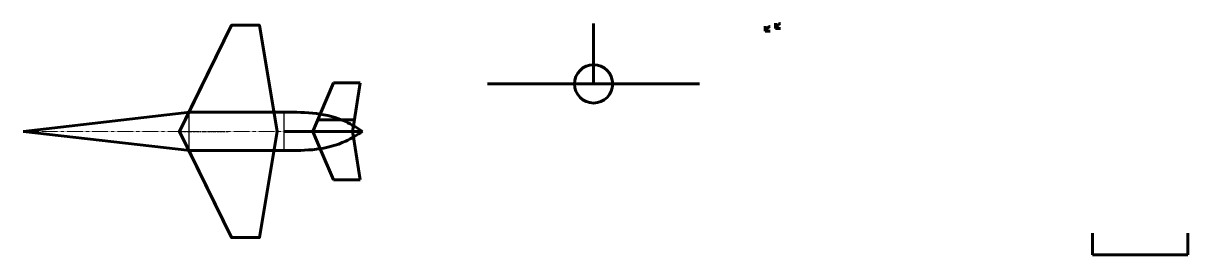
# Model space of a CAD drawing. Header units: millimetres. Extents: x 39448 to 107938, y 20141 to 52370.
# Drawn here: x 45102 to 66154, y 32346 to 36526 of the extents above; entities that cross this region are included whole.
import ezdxf

# ---------------------------------------------------------------- set-up
doc = ezdxf.new("R2010")
doc.units = ezdxf.units.MM
doc.linetypes.add('CENTER', pattern=[2, 1.25, -0.25, 0.25, -0.25])
doc.linetypes.add('PHANTOM2', pattern=[1.25, 0.625, -0.125, 0.125, -0.125, 0.125, -0.125])
for name, color, linetype, lineweight in [('_basic (Основной)', 4, 'Continuous', 60), ('_contour (Тонкий)', 7, 'Continuous', 30), ('_teoretical (Поверхности)', 2, 'PHANTOM2', 30), ('_ОСИ', 6, 'CENTER', 20)]:
    doc.layers.add(name, color=color, linetype=linetype, lineweight=lineweight)

msp = doc.modelspace()

# ---------------------------------------------------------------- linework, layer by layer
at = {"layer": '_basic (Основной)', "transparency": 33554687}
for p, q in [((48867.672, 36491.871), (48135.851, 35003.603)), ((48867.672, 36491.871), (49370.142, 36491.871)), ((49370.142, 36491.871), (49623.266, 34973.979)), ((55411.536, 36520.716), (55411.536, 35431.843)), ((50711.869, 35451.442), (50471.668, 34886.427)), ((50711.869, 35451.442), (51189.588, 35451.442)), ((51189.588, 35451.442), (51070.76, 34675.896)), ((53493.406, 35431.843), (57329.667, 35431.843)), ((48113.177, 34919.577), (45101.636, 34573.741)), ((48113.177, 34919.577), (49832.578, 34919.577)), ((45101.636, 34573.741), (48113.177, 34227.905)), ((51189.588, 33696.039), (51070.76, 34471.586)), ((48113.177, 34227.905), (49832.578, 34227.905)), ((48867.672, 32655.61), (48135.851, 34143.879)), ((49370.142, 32655.61), (49623.266, 34173.503)), ((50711.869, 33696.039), (50471.668, 34261.054)), ((50711.869, 33696.039), (51189.588, 33696.039)), ((48867.672, 32655.61), (49370.142, 32655.61))]:
    msp.add_line(p, q, dxfattribs=at)
at = {"layer": '_basic (Основной)', "color": 2, "transparency": 33554687}
for p, q in [((58515.87, 36473.366), (58515.87, 36381.869)), ((58703.348, 36526.037), (58703.348, 36434.539)), ((58703.348, 36434.539), (58794.296, 36434.539)), ((58515.87, 36381.869), (58606.819, 36381.869)), ((50711.869, 35451.442), (50950.728, 35451.442)), ((50950.728, 35451.442), (50831.299, 35451.442)), ((50426.917, 34781.162), (50756.903, 34781.162)), ((50756.903, 34781.162), (50591.91, 34781.162)), ((49812.819, 34571.472), (51237.168, 34573.741)), ((50338.738, 34573.741), (51055.108, 34573.741)), ((50696.923, 34573.741), (50338.738, 34573.741))]:
    msp.add_line(p, q, dxfattribs=at)
at = {"layer": '_basic (Основной)', "ltscale": 10, "transparency": 33554687}
for p, q in [((48135.851, 35003.603), (47924.476, 34573.741)), ((49623.266, 34973.979), (49690.01, 34573.741)), ((48135.851, 34143.879), (47924.476, 34573.741)), ((49623.266, 34173.503), (49690.01, 34573.741))]:
    msp.add_line(p, q, dxfattribs=at)
at = {"layer": '_basic (Основной)', "color": 1, "transparency": 33554687}
for p, q in [((50471.668, 34886.427), (50338.738, 34573.741)), ((50426.917, 34781.162), (51086.889, 34781.162)), ((50838.338, 34781.162), (51086.889, 34781.162)), ((50338.738, 34573.741), (50471.668, 34261.054)), ((51070.76, 34675.896), (51055.108, 34573.741)), ((51055.108, 34573.741), (51070.76, 34471.586)), ((64434.452, 32541.154), (64434.452, 32736.614)), ((66153.854, 32345.694), (66153.854, 32736.614)), ((64434.452, 32541.154), (64434.452, 32345.694)), ((64434.452, 32345.694), (66153.854, 32345.694))]:
    msp.add_line(p, q, dxfattribs=at)
for points in [[(47924.476, 34573.741), (48867.672, 36491.871), (49370.142, 36491.871), (49690.01, 34573.741), (49370.142, 32655.61), (48867.672, 32655.61), (47924.476, 34573.741)], [(50838.338, 34781.162), (50426.917, 34781.162)]]:
    msp.add_lwpolyline(points, dxfattribs=at)
at = {"layer": '_basic (Основной)', "transparency": 33554687}
msp.add_circle((55411.536, 35431.843), 345.836, dxfattribs=at)
for points in [[(58602.59, 36470.72), (58588.043, 36465.17), (58566.201, 36448.237), (58551.445, 36429.873), (58534.699, 36399.52), (58528.499, 36390.405), (58523.838, 36385.949), (58515.87, 36381.869)], [(58790.068, 36523.391), (58775.521, 36517.841), (58753.679, 36500.908), (58738.922, 36482.544), (58722.176, 36452.191), (58715.976, 36443.076), (58711.316, 36438.62), (58703.348, 36434.539)], [(49832.578, 34919.577), (50401.673, 34896.47), (50931.697, 34749.417), (51237.168, 34573.741)], [(49832.578, 34227.905), (50401.673, 34251.012), (50931.697, 34398.065), (51237.168, 34573.741)]]:
    msp.add_spline(points, degree=3, dxfattribs=at)
at = {"layer": '_contour (Тонкий)', "transparency": 33554687}
for p, q in [((48093.417, 34917.308), (48093.417, 34225.636)), ((49812.819, 34917.308), (49812.819, 34225.636))]:
    msp.add_line(p, q, dxfattribs=at)
at = {"layer": '_contour (Тонкий)', "color": 2, "transparency": 33554687}
for p, q in [((48093.417, 34917.308), (48478.417, 34917.308)), ((48478.417, 34917.308), (48863.417, 34917.308))]:
    msp.add_line(p, q, dxfattribs=at)
at = {"layer": '_teoretical (Поверхности)', "transparency": 33554687}
for p, q in [((48867.672, 36491.871), (48993.29, 36491.871)), ((48993.29, 36491.871), (49118.907, 36491.871)), ((47924.476, 34573.741), (48365.859, 34573.741)), ((48365.859, 34573.741), (48807.241, 34573.741))]:
    msp.add_line(p, q, dxfattribs=at)
at = {"layer": '_ОСИ', "transparency": 33554687}
for q in [(45101.636, 34573.741), (51237.168, 34573.741)]:
    msp.add_line((48113.177, 34573.741), q, dxfattribs=at)

doc.saveas('drawing.dxf')
